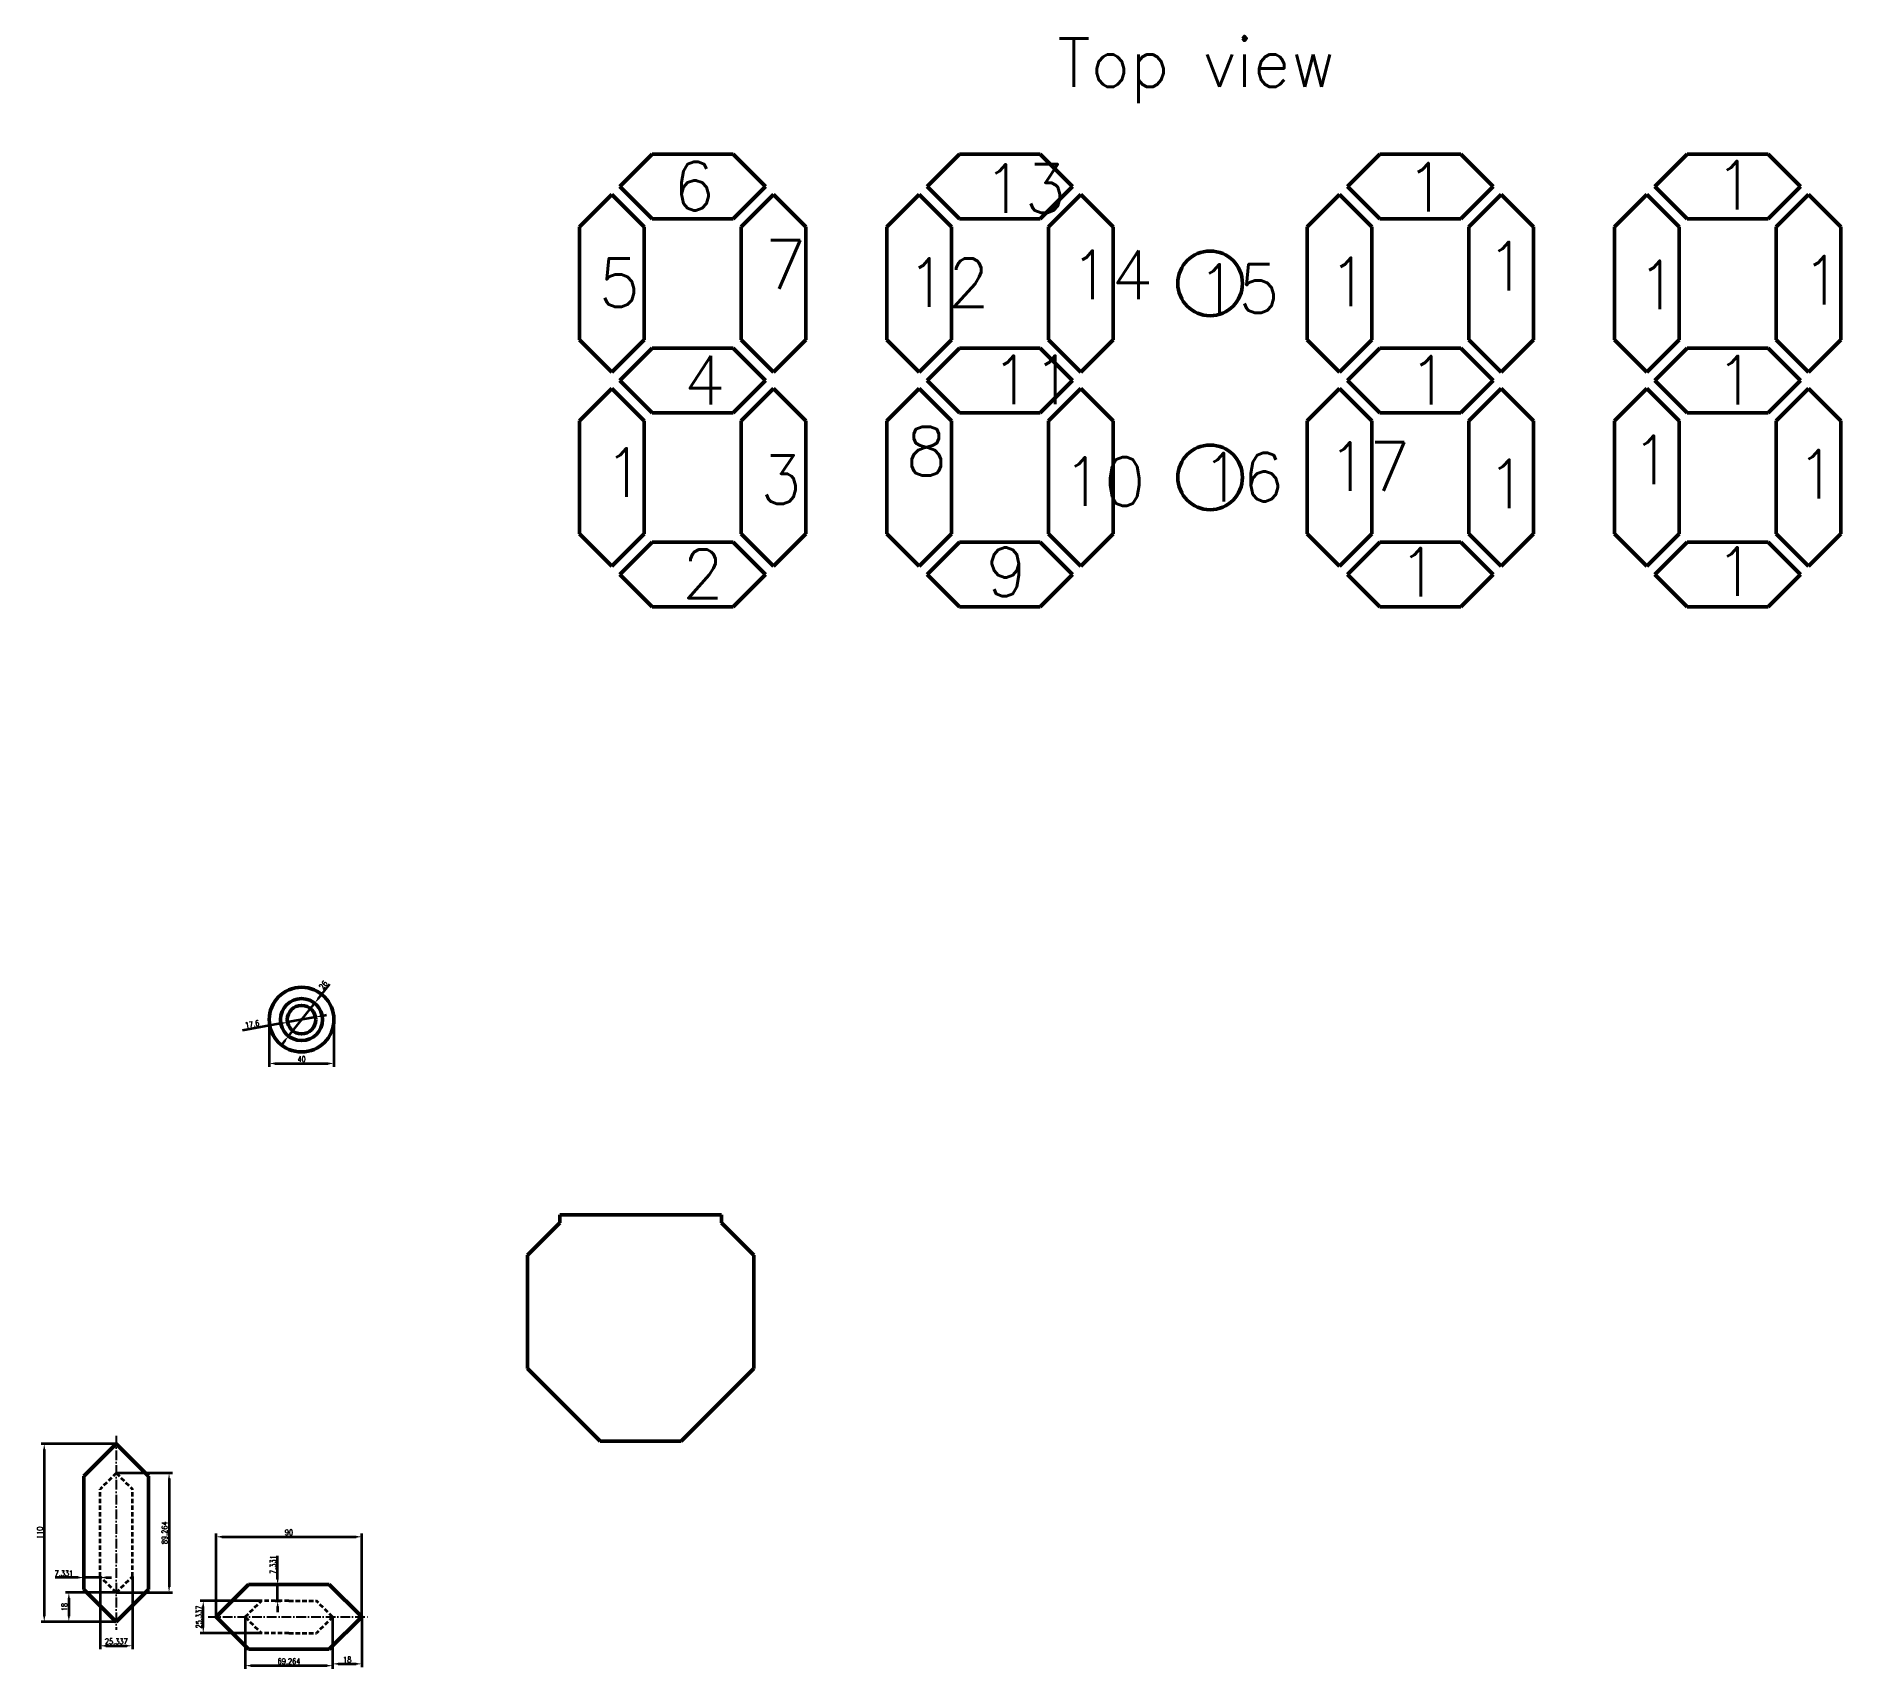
# Model space of a CAD drawing. Header units: millimetres. Extents: x 513 to 35053, y 163 to 55483.
# Drawn here: x 1510 to 2626, y 238 to 1249 of the extents above; entities that cross this region are included whole.
import ezdxf

# ---------------------------------------------------------------- set-up
doc = ezdxf.new("R2010")
doc.units = ezdxf.units.MM
doc.header["$LTSCALE"] = 10
doc.linetypes.add('ACAD_ISO10W100', pattern=[18, 12, -3, 0, -3])
doc.linetypes.add('HIDDEN', pattern=[0.375, 0.25, -0.125])
for name, color, linetype, lineweight in [('1_vidljiva', 7, 'Continuous', 50), ('3_simetrala', 4, 'ACAD_ISO10W100', 25), ('4_kota', 3, 'Continuous', 35), ('5_nevidljiva', 1, 'HIDDEN', 35), ('7_tekst', 6, 'Continuous', 35)]:
    doc.layers.add(name, color=color, linetype=linetype, lineweight=lineweight)
doc.styles.add('SIMPLEX8', font='simplex.shx', dxfattribs={"width": 0.7})
doc.styles.get("Standard").update_dxf_attribs({"font": 'romans.shx'})
doc.dimstyles.new('M_1_1', dxfattribs={"dimtxt": 3.5, "dimasz": 3.5, "dimexe": 2, "dimexo": 0, "dimgap": 1, "dimtad": 1, "dimdsep": 46, "dimtxsty": 'SIMPLEX8', "dimcen": 0, "dimclrd": 256, "dimclre": 256, "dimclrt": 6, "dimadec": 1, "dimazin": 2, "dimtfac": 1, "dimtmove": 0, "dimatfit": 0, "dimfxl": 1, "dimtolj": 1, "dimtzin": 0, "dimlwd": -1, "dimlwe": -1, "dimarcsym": 1})
doc.dimstyles.new('M_1_1$3', dxfattribs={"dimtxt": 3.5, "dimasz": 3.5, "dimexe": 2, "dimexo": 0, "dimgap": 1, "dimtad": 1, "dimdsep": 46, "dimtxsty": 'SIMPLEX8', "dimcen": 0, "dimclrd": 256, "dimclre": 256, "dimclrt": 6, "dimadec": 1, "dimazin": 2, "dimtfac": 1, "dimtmove": 0, "dimatfit": 0, "dimfxl": 1, "dimtolj": 1, "dimtzin": 0, "dimlwd": -1, "dimlwe": -1, "dimarcsym": 1})

msp = doc.modelspace()

# ---------------------------------------------------------------- texts
at = {"layer": '7_tekst', "ltscale": 0.05, "char_height": 30, "attachment_point": 1}
for s, width, heights, insert in [('Top view', 712.41185, [0], (2141.089, 1247.095)), ('6', 47.63835, [26.909], (1903.508, 1170.717)), ('13', 47.63835, [26.909], (2095.093, 1169.253)), ('1', 47.63835, [26.909], (2356.328, 1170.003)), ('1', 47.63835, [26.909], (2547.233, 1171.269)), ('7', 47.63835, [26.909], (1960.117, 1122.195)), ('1', 47.63835, [26.909], (2406.104, 1121.236)), ('5', 47.63835, [26.909], (1857.392, 1110.978)), ('12', 47.63835, [26.909], (2047.757, 1110.977)), ('14', 47.63835, [26.909], (2148.774, 1115.854)), ('15', 47.63835, [26.909], (2227.21, 1107.386)), ('1', 47.63835, [26.909], (2308.492, 1111.437)), ('1', 47.63835, [26.909], (2499.399, 1109.503)), ('1', 47.63835, [26.909], (2601.164, 1112.458)), ('4', 47.63835, [26.909], (1910.095, 1050.667)), ('11', 47.63835, [26.909], (2099.96, 1050.876)), ('1', 47.63835, [26.909], (2358.014, 1050.61)), ('1', 47.63835, [26.909], (2547.712, 1050.692)), ('8', 47.63835, [26.909], (2047.255, 1006.743)), ('1', 47.63835, [26.909], (1860.558, 993.59)), ('17', 47.63835, [26.909], (2307.949, 997.254)), ('1', 47.63835, [26.909], (2495.707, 1001.391)), ('3', 47.63835, [26.909], (1957.435, 989.167)), ('10', 47.63835, [26.909], (2144.124, 987.968)), ('16', 47.63835, [26.909], (2229.844, 990.698)), ('1', 47.63835, [26.909], (2406.326, 986.482)), ('1', 47.63835, [26.909], (2597.727, 992.501)), ('2', 47.63835, [26.909], (1909.122, 930.891)), ('9', 47.63835, [26.909], (2096.788, 932.13)), ('1', 47.63835, [26.909], (2351.67, 931.864)), ('1', 47.63835, [26.909], (2547.462, 932.274))]:
    msp.add_mtext_dynamic_manual_height_columns(s, width=width, gutter_width=150, heights=heights, dxfattribs=dict(at, insert=insert))

# ---------------------------------------------------------------- blocks, each defined once
blk = doc.blocks.new('*D44')
at = {"layer": '4_kota', "ltscale": 0.05, "transparency": 16777216}
for p, q in [((1549.2, 295.7), (1549.2, 250.8)), ((1569.2, 295.7), (1569.2, 250.8)), ((1552.7, 252.8), (1565.7, 252.8))]:
    blk.add_line(p, q, dxfattribs=at)
for points in [[(1552.7, 253.3), (1552.7, 252.2), (1549.2, 252.8)], [(1565.7, 253.3), (1565.7, 252.2), (1569.2, 252.8)]]:
    blk.add_solid(points, dxfattribs=at)
at = {"layer": 'Defpoints', "color": 0, "ltscale": 0.05, "transparency": 16777216}
for p in [(1549.2, 295.7), (1569.2, 295.7), (1569.2, 252.8)]:
    blk.add_point(p, dxfattribs=at)
at = {"layer": '4_kota', "color": 6, "ltscale": 0.05, "transparency": 16777216, "insert": (1559.2, 255.5), "char_height": 3.5, "attachment_point": 5, "style": 'SIMPLEX8'}
blk.add_mtext('\\A1;25.337', dxfattribs=at)
blk = doc.blocks.new('*D45')
at = {"layer": '4_kota', "ltscale": 0.05, "transparency": 16777216}
for p, q in [((1559.2, 359.7), (1593.9, 359.7)), ((1591.9, 356.2), (1591.9, 289.2)), ((1559.2, 285.7), (1593.9, 285.7))]:
    blk.add_line(p, q, dxfattribs=at)
for points in [[(1591.3, 356.2), (1592.4, 356.2), (1591.9, 359.7)], [(1591.3, 289.2), (1592.4, 289.2), (1591.9, 285.7)]]:
    blk.add_solid(points, dxfattribs=at)
at = {"layer": 'Defpoints', "color": 0, "ltscale": 0.05, "transparency": 16777216}
for p in [(1559.2, 359.7), (1559.2, 285.7), (1591.9, 285.7)]:
    blk.add_point(p, dxfattribs=at)
at = {"layer": '4_kota', "color": 6, "ltscale": 0.05, "transparency": 16777216, "insert": (1589.1, 322.7), "char_height": 3.5, "attachment_point": 5, "rotation": 90, "style": 'SIMPLEX8'}
blk.add_mtext('\\A1;89.264', dxfattribs=at)
blk = doc.blocks.new('*D46')
at = {"layer": '4_kota', "ltscale": 0.05, "transparency": 16777216}
for p, q in [((1639, 270.6), (1639, 238.5)), ((1693, 270.6), (1693, 238.5)), ((1642.5, 240.5), (1689.5, 240.5))]:
    blk.add_line(p, q, dxfattribs=at)
for points in [[(1642.5, 241.1), (1642.5, 239.9), (1639, 240.5)], [(1689.5, 241.1), (1689.5, 239.9), (1693, 240.5)]]:
    blk.add_solid(points, dxfattribs=at)
at = {"layer": 'Defpoints', "color": 0, "ltscale": 0.05, "transparency": 16777216}
for p in [(1639, 270.6), (1693, 270.6), (1693, 240.5)]:
    blk.add_point(p, dxfattribs=at)
at = {"layer": '4_kota', "color": 6, "ltscale": 0.05, "transparency": 16777216, "insert": (1666, 243.2), "char_height": 3.5, "attachment_point": 5, "style": 'SIMPLEX8'}
blk.add_mtext('\\A1;69.264', dxfattribs=at)
blk = doc.blocks.new('*D47')
at = {"layer": '4_kota', "ltscale": 0.05, "transparency": 16777216}
for p, q in [((1649, 280.6), (1611, 280.6)), ((1613, 264.1), (1613, 277.1)), ((1649, 260.6), (1611, 260.6))]:
    blk.add_line(p, q, dxfattribs=at)
for points in [[(1612.4, 277.1), (1613.6, 277.1), (1613, 280.6)], [(1612.4, 264.1), (1613.6, 264.1), (1613, 260.6)]]:
    blk.add_solid(points, dxfattribs=at)
at = {"layer": 'Defpoints', "color": 0, "ltscale": 0.05, "transparency": 16777216}
for p in [(1613, 280.6), (1649, 280.6), (1649, 260.6)]:
    blk.add_point(p, dxfattribs=at)
at = {"layer": '4_kota', "color": 6, "ltscale": 0.05, "transparency": 16777216, "insert": (1610.3, 270.6), "char_height": 3.5, "attachment_point": 5, "rotation": 90, "style": 'SIMPLEX8'}
blk.add_mtext('\\A1;25.337', dxfattribs=at)
blk = doc.blocks.new('*D48')
at = {"layer": '4_kota', "ltscale": 0.05, "transparency": 16777216}
for p, q in [((1559.2, 285.7), (1527.9, 285.7)), ((1529.9, 282.2), (1529.9, 271.2)), ((1559.2, 267.7), (1527.9, 267.7))]:
    blk.add_line(p, q, dxfattribs=at)
for points in [[(1529.3, 282.2), (1530.5, 282.2), (1529.9, 285.7)], [(1529.3, 271.2), (1530.5, 271.2), (1529.9, 267.7)]]:
    blk.add_solid(points, dxfattribs=at)
at = {"layer": 'Defpoints', "color": 0, "ltscale": 0.05, "transparency": 16777216}
for p in [(1559.2, 285.7), (1529.9, 267.7), (1559.2, 267.7)]:
    blk.add_point(p, dxfattribs=at)
at = {"layer": '4_kota', "color": 6, "ltscale": 0.05, "transparency": 16777216, "insert": (1527.2, 276.7), "char_height": 3.5, "attachment_point": 5, "rotation": 90, "style": 'SIMPLEX8'}
blk.add_mtext('\\A1;18', dxfattribs=at)
blk = doc.blocks.new('*D49')
at = {"layer": '4_kota', "ltscale": 0.05, "transparency": 16777216}
for p, q in [((1535.7, 295), (1521.4, 295)), ((1539.2, 295.7), (1539.2, 293)), ((1549.2, 295), (1539.2, 295)), ((1549.2, 295.7), (1549.2, 293)), ((1552.7, 295), (1556.2, 295))]:
    blk.add_line(p, q, dxfattribs=at)
for points in [[(1535.7, 295.6), (1535.7, 294.4), (1539.2, 295)], [(1552.7, 295.6), (1552.7, 294.4), (1549.2, 295)]]:
    blk.add_solid(points, dxfattribs=at)
at = {"layer": 'Defpoints', "color": 0, "ltscale": 0.05, "transparency": 16777216}
for p in [(1539.2, 295.7), (1539.2, 295), (1549.2, 295.7)]:
    blk.add_point(p, dxfattribs=at)
at = {"layer": '4_kota', "color": 6, "ltscale": 0.05, "transparency": 16777216, "insert": (1526.8, 297.7), "char_height": 3.5, "attachment_point": 5, "style": 'SIMPLEX8'}
blk.add_mtext('\\A1;7.331', dxfattribs=at)
blk = doc.blocks.new('*D50')
at = {"layer": '4_kota', "ltscale": 0.05, "transparency": 16777216}
for p, q in [((1693, 270.6), (1693, 239.6)), ((1711, 270.6), (1711, 239.6)), ((1696.5, 241.6), (1707.5, 241.6))]:
    blk.add_line(p, q, dxfattribs=at)
for points in [[(1696.5, 242.2), (1696.5, 241), (1693, 241.6)], [(1707.5, 242.2), (1707.5, 241), (1711, 241.6)]]:
    blk.add_solid(points, dxfattribs=at)
at = {"layer": 'Defpoints', "color": 0, "ltscale": 0.05, "transparency": 16777216}
for p in [(1693, 270.6), (1711, 270.6), (1711, 241.6)]:
    blk.add_point(p, dxfattribs=at)
at = {"layer": '4_kota', "color": 6, "ltscale": 0.05, "transparency": 16777216, "insert": (1702, 244.3), "char_height": 3.5, "attachment_point": 5, "style": 'SIMPLEX8'}
blk.add_mtext('\\A1;18', dxfattribs=at)
blk = doc.blocks.new('*D51')
at = {"layer": '4_kota', "ltscale": 0.05, "transparency": 16777216}
for p, q in [((1659, 294.1), (1659, 308.4)), ((1657.5, 290.6), (1661, 290.6)), ((1659, 280.6), (1659, 290.6)), ((1657.5, 280.6), (1661, 280.6)), ((1659, 277.1), (1659, 273.6))]:
    blk.add_line(p, q, dxfattribs=at)
for points in [[(1658.4, 294.1), (1659.6, 294.1), (1659, 290.6)], [(1658.4, 277.1), (1659.6, 277.1), (1659, 280.6)]]:
    blk.add_solid(points, dxfattribs=at)
at = {"layer": 'Defpoints', "color": 0, "ltscale": 0.05, "transparency": 16777216}
for p in [(1657.5, 290.6), (1659, 290.6), (1657.5, 280.6)]:
    blk.add_point(p, dxfattribs=at)
at = {"layer": '4_kota', "color": 6, "ltscale": 0.05, "transparency": 16777216, "insert": (1656.2, 303), "char_height": 3.5, "attachment_point": 5, "rotation": 90, "style": 'SIMPLEX8'}
blk.add_mtext('\\A1;7.331', dxfattribs=at)
blk = doc.blocks.new('*D55')
at = {"layer": '4_kota', "ltscale": 0.05, "transparency": 16777216}
for p, q in [((1653.8, 640.1), (1653.8, 611)), ((1693.8, 640.1), (1693.8, 611)), ((1657.3, 613), (1690.3, 613))]:
    blk.add_line(p, q, dxfattribs=at)
for points in [[(1657.3, 613.6), (1657.3, 612.4), (1653.8, 613)], [(1690.3, 613.6), (1690.3, 612.4), (1693.8, 613)]]:
    blk.add_solid(points, dxfattribs=at)
at = {"layer": 'Defpoints', "color": 0, "ltscale": 0.05, "transparency": 16777216}
for p in [(1653.8, 640.1), (1693.8, 640.1), (1693.8, 613)]:
    blk.add_point(p, dxfattribs=at)
at = {"layer": '4_kota', "color": 6, "ltscale": 0.05, "transparency": 16777216, "insert": (1673.8, 615.7), "char_height": 3.5, "attachment_point": 5, "style": 'SIMPLEX8'}
blk.add_mtext('\\A1;40', dxfattribs=at)
blk = doc.blocks.new('*D56')
at = {"layer": '4_kota', "ltscale": 0.05, "transparency": 16777216}
for p, q in [((1661.7, 637.9), (1637.2, 633.4)), ((1682.4, 641.7), (1665.1, 638.5)), ((1685.9, 642.3), (1689.3, 643))]:
    blk.add_line(p, q, dxfattribs=at)
for points in [[(1661.6, 638.5), (1661.8, 637.3), (1665.1, 638.5)], [(1685.8, 642.9), (1686, 641.8), (1682.4, 641.7)]]:
    blk.add_solid(points, dxfattribs=at)
at = {"layer": 'Defpoints', "color": 0, "ltscale": 0.05, "transparency": 16777216}
for p in [(1665.1, 638.5), (1682.4, 641.7)]:
    blk.add_point(p, dxfattribs=at)
at = {"layer": '4_kota', "color": 6, "ltscale": 0.05, "transparency": 16777216, "insert": (1642.2, 637.1), "char_height": 3.5, "attachment_point": 5, "rotation": 10.4302, "style": 'SIMPLEX8'}
blk.add_mtext('\\A1; 17.6', dxfattribs=at)
blk = doc.blocks.new('*D57')
at = {"layer": '4_kota', "ltscale": 0.05, "transparency": 16777216}
for p, q in [((1684, 653), (1691.2, 662.1)), ((1665.7, 629.9), (1681.9, 650.3)), ((1663.5, 627.2), (1661.3, 624.4))]:
    blk.add_line(p, q, dxfattribs=at)
for points in [[(1683.6, 653.4), (1684.5, 652.7), (1681.9, 650.3)], [(1663.1, 627.6), (1664, 626.8), (1665.7, 629.9)]]:
    blk.add_solid(points, dxfattribs=at)
at = {"layer": 'Defpoints', "color": 0, "ltscale": 0.05, "transparency": 16777216}
for p in [(1681.9, 650.3), (1665.7, 629.9)]:
    blk.add_point(p, dxfattribs=at)
at = {"layer": '4_kota', "color": 6, "ltscale": 0.05, "transparency": 16777216, "insert": (1686.6, 660.7), "char_height": 3.5, "attachment_point": 5, "rotation": 51.5693, "style": 'SIMPLEX8'}
blk.add_mtext('\\A1; 26', dxfattribs=at)
blk = doc.blocks.new('*D60')
at = {"layer": '4_kota', "ltscale": 0.05, "transparency": 16777216}
for p, q in [((1621, 270.6), (1621, 322.2)), ((1624.5, 320.2), (1707.5, 320.2)), ((1711, 270.6), (1711, 322.2))]:
    blk.add_line(p, q, dxfattribs=at)
for points in [[(1624.5, 320.8), (1624.5, 319.6), (1621, 320.2)], [(1707.5, 320.8), (1707.5, 319.6), (1711, 320.2)]]:
    blk.add_solid(points, dxfattribs=at)
at = {"layer": 'Defpoints', "color": 0, "ltscale": 0.05, "transparency": 16777216}
for p in [(1711, 320.2), (1621, 270.6), (1711, 270.6)]:
    blk.add_point(p, dxfattribs=at)
at = {"layer": '4_kota', "color": 6, "ltscale": 0.05, "transparency": 16777216, "insert": (1666, 322.9), "char_height": 3.5, "attachment_point": 5, "style": 'SIMPLEX8'}
blk.add_mtext('\\A1;90', dxfattribs=at)
blk = doc.blocks.new('*D61')
at = {"layer": '4_kota', "ltscale": 0.05, "transparency": 16777216}
for p, q in [((1559.2, 377.7), (1512.7, 377.7)), ((1514.7, 374.2), (1514.7, 271.2)), ((1559.2, 267.7), (1512.7, 267.7))]:
    blk.add_line(p, q, dxfattribs=at)
for points in [[(1514.1, 374.2), (1515.3, 374.2), (1514.7, 377.7)], [(1514.1, 271.2), (1515.3, 271.2), (1514.7, 267.7)]]:
    blk.add_solid(points, dxfattribs=at)
at = {"layer": 'Defpoints', "color": 0, "ltscale": 0.05, "transparency": 16777216}
for p in [(1559.2, 377.7), (1514.7, 267.7), (1559.2, 267.7)]:
    blk.add_point(p, dxfattribs=at)
at = {"layer": '4_kota', "color": 6, "ltscale": 0.05, "transparency": 16777216, "insert": (1512, 322.7), "char_height": 3.5, "attachment_point": 5, "rotation": 90, "style": 'SIMPLEX8'}
blk.add_mtext('\\A1;110', dxfattribs=at)

# ---------------------------------------------------------------- dimensions: what is measured, and where the dimension line sits
at = {"layer": '4_kota', "ltscale": 0.05}
for p1, p2, picture, middle in [((1665.692, 629.932), (1681.853, 650.299), '*D57', (1688.711, 658.943)), ((1682.427, 641.709), (1665.118, 638.523), '*D56', (1642.695, 634.395))]:
    dim = msp.add_diameter_dim_2p(p1=p1, p2=p2, dimstyle='M_1_1$3', override={"dimpost": ' <>'}, dxfattribs=at)
    dim.commit()
    dim.dimension.update_dxf_attribs({"geometry": picture, "text_midpoint": middle, "dimtype": 163})
for base, p1, p2, picture, middle in [((1693.772, 612.984), (1653.772, 640.116), (1693.772, 640.116), '*D55', (1673.772, 615.734)), ((1710.955, 320.186), (1620.955, 270.608), (1710.955, 270.608), '*D60', (1665.955, 322.936)), ((1710.955, 241.573), (1692.955, 270.608), (1710.955, 270.608), '*D50', (1701.955, 244.323))]:
    dim = msp.add_linear_dim(base=base, p1=p1, p2=p2, dimstyle='M_1_1', dxfattribs=at)
    dim.commit()
    dim.dimension.update_dxf_attribs({"geometry": picture, "text_midpoint": middle})
for base, p1, picture, middle in [((1514.701, 267.667), (1559.181, 377.667), '*D61', (1511.951, 322.667)), ((1529.923, 267.667), (1559.181, 285.667), '*D48', (1527.173, 276.667))]:
    dim = msp.add_linear_dim(base=base, p1=p1, p2=(1559.181, 267.667), angle=90, dimstyle='M_1_1', dxfattribs=at)
    dim.commit()
    dim.dimension.update_dxf_attribs({"geometry": picture, "text_midpoint": middle})
dim = msp.add_linear_dim(base=(1591.866, 285.667), p1=(1559.181, 359.667), p2=(1559.181, 285.667), angle=90, text='89.264', dimstyle='M_1_1', override={"dimgap": 1, "dimtol": 0, "dimlim": 0, "dimtm": 0}, dxfattribs=at)
dim.commit()
dim.dimension.update_dxf_attribs({"geometry": '*D45', "text_midpoint": (1589.116, 322.667)})
for base, p1, p2, text, picture, middle in [((1658.994, 290.608), (1657.455, 280.608), (1657.455, 290.608), '7.331', '*D51', (1656.244, 302.983)), ((1613.033, 280.608), (1648.955, 260.608), (1648.955, 280.608), '25.337', '*D47', (1610.283, 270.608))]:
    dim = msp.add_linear_dim(base=base, p1=p1, p2=p2, angle=90, text=text, dimstyle='M_1_1', dxfattribs=at)
    dim.commit()
    dim.dimension.update_dxf_attribs({"geometry": picture, "text_midpoint": middle})
for base, p1, p2, text, picture, middle in [((1539.181, 294.987), (1549.181, 295.667), (1539.181, 295.667), '7.331', '*D49', (1526.806, 297.737)), ((1569.181, 252.763), (1549.181, 295.667), (1569.181, 295.667), '25.337', '*D44', (1559.181, 255.513)), ((1692.955, 240.479), (1638.955, 270.608), (1692.955, 270.608), '69.264', '*D46', (1665.955, 243.229))]:
    dim = msp.add_linear_dim(base=base, p1=p1, p2=p2, text=text, dimstyle='M_1_1', dxfattribs=at)
    dim.commit()
    dim.dimension.update_dxf_attribs({"geometry": picture, "text_midpoint": middle})

# ---------------------------------------------------------------- linework, layer by layer
at = {"layer": '1_vidljiva', "ltscale": 0.05}
for p, q in [((1890.561, 1175.559), (1870.561, 1155.559)), ((1890.561, 1175.559), (1940.561, 1175.559)), ((1940.561, 1175.559), (1960.561, 1155.559)), ((2080.561, 1175.559), (2060.561, 1155.559)), ((2080.561, 1175.559), (2130.561, 1175.559)), ((2130.561, 1175.559), (2150.561, 1155.559)), ((2340.561, 1175.559), (2320.561, 1155.559)), ((2340.561, 1175.559), (2390.561, 1175.559)), ((2390.561, 1175.559), (2410.561, 1155.559)), ((2530.561, 1175.559), (2510.561, 1155.559)), ((2530.561, 1175.559), (2580.561, 1175.559)), ((2580.561, 1175.559), (2600.561, 1155.559)), ((1845.561, 1130.559), (1865.561, 1150.559)), ((1885.561, 1130.559), (1865.561, 1150.559)), ((1890.561, 1135.559), (1870.561, 1155.559)), ((1940.561, 1135.559), (1960.561, 1155.559)), ((1945.561, 1130.559), (1965.561, 1150.559)), ((1985.561, 1130.559), (1965.561, 1150.559)), ((2035.561, 1130.559), (2055.561, 1150.559)), ((2075.561, 1130.559), (2055.561, 1150.559)), ((2080.561, 1135.559), (2060.561, 1155.559)), ((2130.561, 1135.559), (2150.561, 1155.559)), ((2135.561, 1130.559), (2155.561, 1150.559)), ((2175.561, 1130.559), (2155.561, 1150.559)), ((2295.561, 1130.559), (2315.561, 1150.559)), ((2335.561, 1130.559), (2315.561, 1150.559)), ((2340.561, 1135.559), (2320.561, 1155.559)), ((2390.561, 1135.559), (2410.561, 1155.559)), ((2395.561, 1130.559), (2415.561, 1150.559)), ((2435.561, 1130.559), (2415.561, 1150.559)), ((2485.561, 1130.559), (2505.561, 1150.559)), ((2525.561, 1130.559), (2505.561, 1150.559)), ((2530.561, 1135.559), (2510.561, 1155.559)), ((2580.561, 1135.559), (2600.561, 1155.559)), ((2585.561, 1130.559), (2605.561, 1150.559)), ((2625.561, 1130.559), (2605.561, 1150.559)), ((1845.561, 1060.559), (1845.561, 1130.559)), ((1885.561, 1060.559), (1885.561, 1130.559)), ((1890.561, 1135.559), (1940.561, 1135.559)), ((1945.561, 1060.559), (1945.561, 1130.559)), ((1985.561, 1060.559), (1985.561, 1130.559)), ((2035.561, 1060.559), (2035.561, 1130.559)), ((2075.561, 1060.559), (2075.561, 1130.559)), ((2080.561, 1135.559), (2130.561, 1135.559)), ((2135.561, 1060.559), (2135.561, 1130.559)), ((2175.561, 1060.559), (2175.561, 1130.559)), ((2295.561, 1060.559), (2295.561, 1130.559)), ((2335.561, 1060.559), (2335.561, 1130.559)), ((2340.561, 1135.559), (2390.561, 1135.559)), ((2395.561, 1060.559), (2395.561, 1130.559)), ((2435.561, 1060.559), (2435.561, 1130.559)), ((2485.561, 1060.559), (2485.561, 1130.559)), ((2525.561, 1060.559), (2525.561, 1130.559)), ((2530.561, 1135.559), (2580.561, 1135.559)), ((2585.561, 1060.559), (2585.561, 1130.559)), ((2625.561, 1060.559), (2625.561, 1130.559)), ((1845.561, 1060.559), (1865.561, 1040.559)), ((1885.561, 1060.559), (1865.561, 1040.559)), ((1945.561, 1060.559), (1965.561, 1040.559)), ((1985.561, 1060.559), (1965.561, 1040.559)), ((2035.561, 1060.559), (2055.561, 1040.559)), ((2075.561, 1060.559), (2055.561, 1040.559)), ((2135.561, 1060.559), (2155.561, 1040.559)), ((2175.561, 1060.559), (2155.561, 1040.559)), ((2295.561, 1060.559), (2315.561, 1040.559)), ((2335.561, 1060.559), (2315.561, 1040.559)), ((2395.561, 1060.559), (2415.561, 1040.559)), ((2435.561, 1060.559), (2415.561, 1040.559)), ((2485.561, 1060.559), (2505.561, 1040.559)), ((2525.561, 1060.559), (2505.561, 1040.559)), ((2585.561, 1060.559), (2605.561, 1040.559)), ((2625.561, 1060.559), (2605.561, 1040.559)), ((1890.561, 1055.559), (1870.561, 1035.559)), ((1890.561, 1055.559), (1940.561, 1055.559)), ((1940.561, 1055.559), (1960.561, 1035.559)), ((2080.561, 1055.559), (2060.561, 1035.559)), ((2080.561, 1055.559), (2130.561, 1055.559)), ((2130.561, 1055.559), (2150.561, 1035.559)), ((2340.561, 1055.559), (2320.561, 1035.559)), ((2340.561, 1055.559), (2390.561, 1055.559)), ((2390.561, 1055.559), (2410.561, 1035.559)), ((2530.561, 1055.559), (2510.561, 1035.559)), ((2530.561, 1055.559), (2580.561, 1055.559)), ((2580.561, 1055.559), (2600.561, 1035.559)), ((1845.561, 1010.559), (1865.561, 1030.559)), ((1885.561, 1010.559), (1865.561, 1030.559)), ((1890.561, 1015.559), (1870.561, 1035.559)), ((1940.561, 1015.559), (1960.561, 1035.559)), ((1945.561, 1010.559), (1965.561, 1030.559)), ((1985.561, 1010.559), (1965.561, 1030.559)), ((2035.561, 1010.559), (2055.561, 1030.559)), ((2075.561, 1010.559), (2055.561, 1030.559)), ((2080.561, 1015.559), (2060.561, 1035.559)), ((2130.561, 1015.559), (2150.561, 1035.559)), ((2135.561, 1010.559), (2155.561, 1030.559)), ((2175.561, 1010.559), (2155.561, 1030.559)), ((2295.561, 1010.559), (2315.561, 1030.559)), ((2335.561, 1010.559), (2315.561, 1030.559)), ((2340.561, 1015.559), (2320.561, 1035.559)), ((2390.561, 1015.559), (2410.561, 1035.559)), ((2395.561, 1010.559), (2415.561, 1030.559)), ((2435.561, 1010.559), (2415.561, 1030.559)), ((2485.561, 1010.559), (2505.561, 1030.559)), ((2525.561, 1010.559), (2505.561, 1030.559)), ((2530.561, 1015.559), (2510.561, 1035.559)), ((2580.561, 1015.559), (2600.561, 1035.559)), ((2585.561, 1010.559), (2605.561, 1030.559)), ((2625.561, 1010.559), (2605.561, 1030.559)), ((1890.561, 1015.559), (1940.561, 1015.559)), ((2080.561, 1015.559), (2130.561, 1015.559)), ((2340.561, 1015.559), (2390.561, 1015.559)), ((2530.561, 1015.559), (2580.561, 1015.559)), ((1845.561, 940.559), (1845.561, 1010.559)), ((1885.561, 940.559), (1885.561, 1010.559)), ((1945.561, 940.559), (1945.561, 1010.559)), ((1985.561, 940.559), (1985.561, 1010.559)), ((2035.561, 940.559), (2035.561, 1010.559)), ((2075.561, 940.559), (2075.561, 1010.559)), ((2135.561, 940.559), (2135.561, 1010.559)), ((2175.561, 940.559), (2175.561, 1010.559)), ((2295.561, 940.559), (2295.561, 1010.559)), ((2335.561, 940.559), (2335.561, 1010.559)), ((2395.561, 940.559), (2395.561, 1010.559)), ((2435.561, 940.559), (2435.561, 1010.559)), ((2485.561, 940.559), (2485.561, 1010.559)), ((2525.561, 940.559), (2525.561, 1010.559)), ((2585.561, 940.559), (2585.561, 1010.559)), ((2625.561, 940.559), (2625.561, 1010.559)), ((1845.561, 940.559), (1865.561, 920.559)), ((1885.561, 940.559), (1865.561, 920.559)), ((1945.561, 940.559), (1965.561, 920.559)), ((1985.561, 940.559), (1965.561, 920.559)), ((2035.561, 940.559), (2055.561, 920.559)), ((2075.561, 940.559), (2055.561, 920.559)), ((2135.561, 940.559), (2155.561, 920.559)), ((2175.561, 940.559), (2155.561, 920.559)), ((2295.561, 940.559), (2315.561, 920.559)), ((2335.561, 940.559), (2315.561, 920.559)), ((2395.561, 940.559), (2415.561, 920.559)), ((2435.561, 940.559), (2415.561, 920.559)), ((2485.561, 940.559), (2505.561, 920.559)), ((2525.561, 940.559), (2505.561, 920.559)), ((2585.561, 940.559), (2605.561, 920.559)), ((2625.561, 940.559), (2605.561, 920.559)), ((1890.561, 935.559), (1870.561, 915.559)), ((1890.561, 935.559), (1940.561, 935.559)), ((1940.561, 935.559), (1960.561, 915.559)), ((2080.561, 935.559), (2060.561, 915.559)), ((2080.561, 935.559), (2130.561, 935.559)), ((2130.561, 935.559), (2150.561, 915.559)), ((2340.561, 935.559), (2320.561, 915.559)), ((2340.561, 935.559), (2390.561, 935.559)), ((2390.561, 935.559), (2410.561, 915.559)), ((2530.561, 935.559), (2510.561, 915.559)), ((2530.561, 935.559), (2580.561, 935.559)), ((2580.561, 935.559), (2600.561, 915.559)), ((1890.561, 895.559), (1870.561, 915.559)), ((1940.561, 895.559), (1960.561, 915.559)), ((2080.561, 895.559), (2060.561, 915.559)), ((2130.561, 895.559), (2150.561, 915.559)), ((2340.561, 895.559), (2320.561, 915.559)), ((2390.561, 895.559), (2410.561, 915.559)), ((2530.561, 895.559), (2510.561, 915.559)), ((2580.561, 895.559), (2600.561, 915.559)), ((1890.561, 895.559), (1940.561, 895.559)), ((2080.561, 895.559), (2130.561, 895.559)), ((2340.561, 895.559), (2390.561, 895.559)), ((2530.561, 895.559), (2580.561, 895.559)), ((1813.455, 494.373), (1833.455, 514.373)), ((1833.455, 514.373), (1833.455, 519.373)), ((1833.455, 519.373), (1933.455, 519.373)), ((1933.455, 519.373), (1933.455, 514.373)), ((1953.455, 494.373), (1933.455, 514.373)), ((1813.455, 424.373), (1813.455, 494.373)), ((1953.455, 424.373), (1953.455, 494.373)), ((1813.455, 424.373), (1833.455, 404.373)), ((1953.455, 424.373), (1933.455, 404.373)), ((1858.455, 379.373), (1833.455, 404.373)), ((1908.455, 379.373), (1933.455, 404.373)), ((1539.181, 357.667), (1559.181, 377.667)), ((1579.181, 357.667), (1559.181, 377.667)), ((1858.455, 379.373), (1908.455, 379.373)), ((1539.181, 287.667), (1539.181, 357.667)), ((1579.181, 287.667), (1579.181, 357.667)), ((1640.955, 290.608), (1620.955, 270.608)), ((1640.955, 290.608), (1690.955, 290.608)), ((1690.955, 290.608), (1710.955, 270.608)), ((1539.181, 287.667), (1559.181, 267.667)), ((1579.181, 287.667), (1559.181, 267.667)), ((1640.955, 250.608), (1620.955, 270.608)), ((1690.955, 250.608), (1710.955, 270.608)), ((1640.955, 250.608), (1690.955, 250.608))]:
    msp.add_line(p, q, dxfattribs=at)
for centre, radius in [((2235.561, 1095.559), 20), ((2235.561, 975.559), 20), ((1673.772, 640.116), 20), ((1673.772, 640.116), 13), ((1673.772, 640.116), 8.8)]:
    msp.add_circle(centre, radius, dxfattribs=at)
at = {"layer": '3_simetrala', "ltscale": 0.05}
for p, q in [((1559.181, 382.667), (1559.181, 262.667)), ((1615.955, 270.608), (1715.955, 270.608))]:
    msp.add_line(p, q, dxfattribs=at)
at = {"layer": '5_nevidljiva', "ltscale": 1.1}
for p, q in [((1559.181, 359.667), (1549.181, 349.667)), ((1559.181, 359.667), (1569.181, 349.667)), ((1549.181, 295.667), (1549.181, 349.667)), ((1569.181, 295.667), (1569.181, 349.667)), ((1559.181, 285.667), (1549.181, 295.667)), ((1559.181, 285.667), (1569.181, 295.667)), ((1638.955, 270.608), (1648.955, 280.608)), ((1665.955, 280.608), (1648.955, 280.608)), ((1665.955, 280.608), (1682.955, 280.608)), ((1692.955, 270.608), (1682.955, 280.608)), ((1638.955, 270.608), (1648.955, 260.608)), ((1692.955, 270.608), (1682.955, 260.608)), ((1665.955, 260.608), (1648.955, 260.608)), ((1665.955, 260.608), (1682.955, 260.608))]:
    msp.add_line(p, q, dxfattribs=at)

msp.set_redraw_order([(e.dxf.handle, doc.entitydb.next_handle()) for e in msp.query("TEXT MTEXT ATTDEF DIMENSION ARC_DIMENSION")])  # texts and dimensions are drawn at this point

doc.saveas('drawing.dxf')
